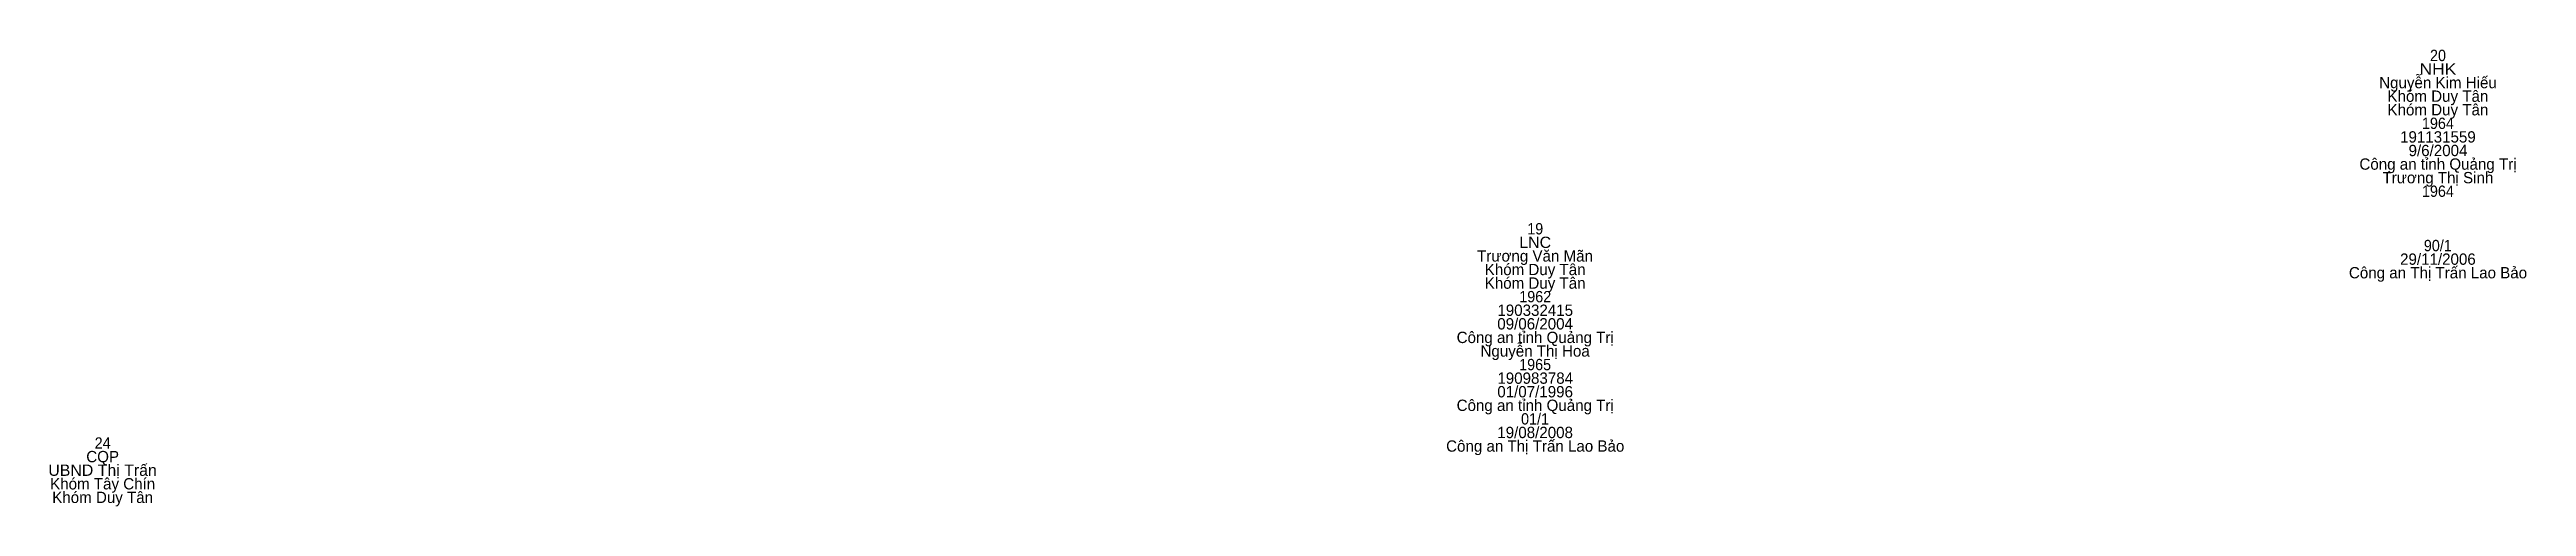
# Model space of a CAD drawing. Header units: metres. Extents: x 535887 to 536548, y 1837332 to 1837987.
# Drawn here: x 536042.2 to 536173.6, y 1837716.9 to 1837741.2 of the extents above; entities that cross this region are included whole.
import ezdxf
from ezdxf.enums import TextEntityAlignment as Align

# ---------------------------------------------------------------- set-up
doc = ezdxf.new("R2010")
doc.units = ezdxf.units.M
doc.header["$LTSCALE"] = 0.24
doc.layers.add('1', color=7, linetype='Continuous')

msp = doc.modelspace()

# ---------------------------------------------------------------- texts
at = {"layer": '1'}
for s, width, p in [('20', 0.95, (536168.945, 1837740.55)), ('NHK', 1.15, (536168.94, 1837739.83)), ('1964', 0.95, (536168.94, 1837736.95)), ('1964', 0.95, (536168.94, 1837733.35)), ('19', 0.95, (536121.035, 1837731.36)), ('LNC', 1.05, (536121.035, 1837730.64)), ('90/1', 0.95, (536168.935, 1837730.47)), ('1962', 0.95, (536121.035, 1837727.76)), ('1965', 0.95, (536121.03, 1837724.16)), ('01/1', 0.95, (536121.025, 1837721.28)), ('24', 0.95, (536045.01, 1837720)), ('UBND Thị Trấn', 1.05, (536045.005, 1837718.56))]:
    msp.add_text(s, height=0.6, dxfattribs=dict(at, width=width)).set_placement(p, align=Align.CENTER)
for s, p in [('Nguyễn Kim Hiếu', (536168.945, 1837739.11)), ('Khóm Duy Tân', (536168.94, 1837738.39)), ('Khóm Duy Tân', (536168.94, 1837737.67)), ('191131559', (536168.94, 1837736.23)), ('9/6/2004', (536168.945, 1837735.51)), ('Công an tỉnh Quảng Trị', (536168.945, 1837734.79)), ('Trương Thị Sinh', (536168.94, 1837734.07)), ('Trương Văn Mãn', (536121.025, 1837729.92)), ('29/11/2006', (536168.94, 1837729.75)), ('Khóm Duy Tân', (536121.03, 1837729.2)), ('Khóm Duy Tân', (536121.03, 1837728.48)), ('Công an Thị Trấn Lao Bảo', (536168.945, 1837729.03)), ('190332415', (536121.035, 1837727.04)), ('09/06/2004', (536121.03, 1837726.32)), ('Công an tỉnh Quảng Trị', (536121.035, 1837725.6)), ('Nguyễn Thị Hoa', (536121.03, 1837724.88)), ('190983784', (536121.035, 1837723.44)), ('Công an tỉnh Quảng Trị', (536121.035, 1837722)), ('01/07/1996', (536121.03, 1837722.72)), ('19/08/2008', (536121.03, 1837720.56)), ('CQP', (536045.01, 1837719.28)), ('Công an Thị Trấn Lao Bảo', (536121.035, 1837719.84)), ('Khóm Tây Chín', (536045.01, 1837717.84)), ('Khóm Duy Tân', (536045.01, 1837717.12))]:
    msp.add_text(s, height=0.6, dxfattribs=at).set_placement(p, align=Align.CENTER)

doc.saveas('drawing.dxf')
